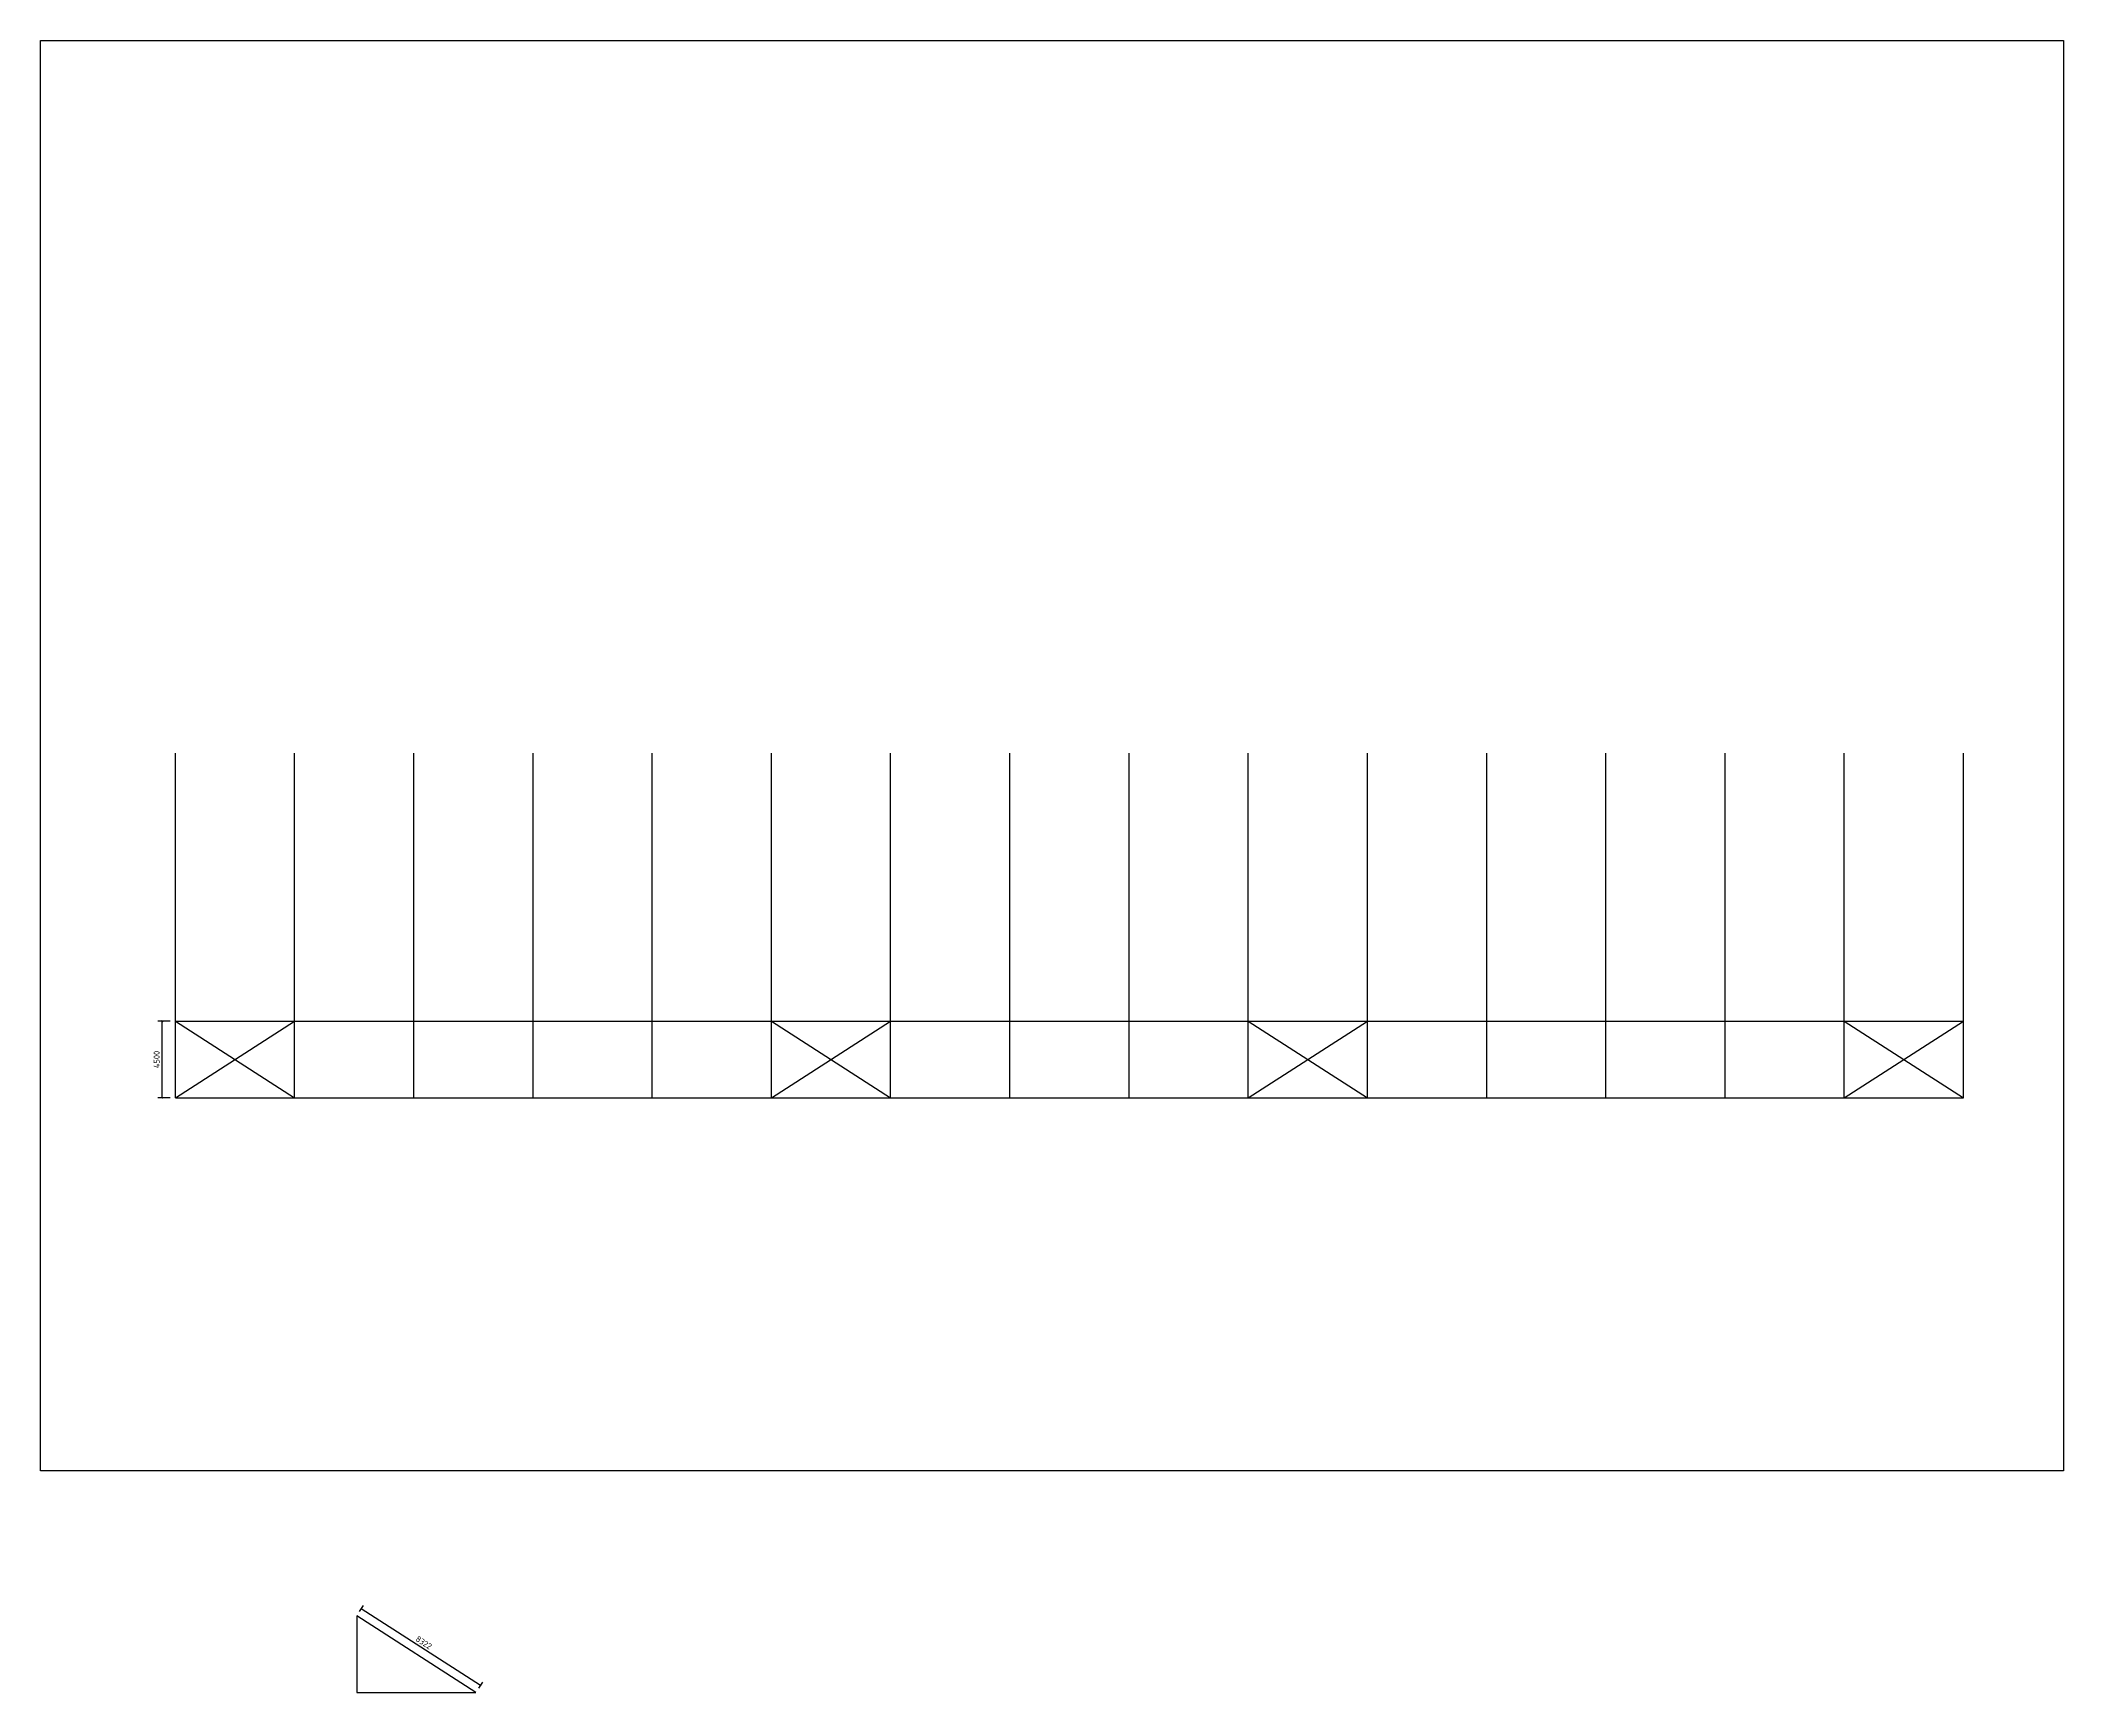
# Model space of a CAD drawing. Extents: x 546599 to 892799, y 113408 to 245228.
# Drawn here: x 773999 to 892799, y 113408 to 210428 of the extents above; entities that cross this region are included whole.
import ezdxf

# ---------------------------------------------------------------- set-up
doc = ezdxf.new("R2010")
doc.units = 0
doc.header["$LTSCALE"] = 1000
doc.header["$MEASUREMENT"] = 0
doc.layers.add('DOTE', color=1, linetype='Continuous')
doc.styles.get("Standard").update_dxf_attribs({"font": 'gbenor.shx', "bigfont": 'gbcbig.shx'})
doc.dimstyles.get("Standard").update_dxf_attribs({"dimscale": 100, "dimtxt": 3.5, "dimasz": 1, "dimexe": 2.5, "dimexo": 3, "dimgap": 1.5, "dimtad": 1, "dimdec": 0, "dimzin": 0, "dimdsep": 46, "dimtxsty": 'Standard', "dimblk": 'ARCHTICK', "dimcen": 0.09, "dimadec": 0, "dimazin": 0, "dimtfac": 1, "dimtdec": 0, "dimtix": 1, "dimtmove": 2, "dimatfit": 3, "dimfxl": 1, "dimtolj": 1, "dimtzin": 0, "dimarcsym": 0})

# ---------------------------------------------------------------- blocks, each defined once
blk = doc.blocks.new('_ArchTick')
at = {"color": 0, "linetype": 'ByBlock', "const_width": 0.4}
blk.add_lwpolyline([(-0.5, -0.5), (0.5, 0.5)], dxfattribs=at)
blk = doc.blocks.new('*D445')
at = {"color": 0, "lineweight": -2}
for p, q in [((781624, 152836), (780895, 152836)), ((781145, 148336), (781145, 152836)), ((781624, 148336), (780895, 148336))]:
    blk.add_line(p, q, dxfattribs=at)
at = {"layer": 'Defpoints', "color": 0}
for p in [(781145, 152836), (781924, 152836), (781924, 148336)]:
    blk.add_point(p, dxfattribs=at)
at = {"color": 0, "lineweight": -2, "xscale": 100, "yscale": 100, "zscale": 100}
for p, rotation in [((781145, 152836), 90), ((781145, 148336), 270)]:
    blk.add_blockref('_ArchTick', p, dxfattribs=dict(at, rotation=rotation))
at = {"color": 0, "insert": (780820, 150586), "char_height": 350, "attachment_point": 5, "rotation": 90}
blk.add_mtext('\\A1;4500', dxfattribs=at)
blk = doc.blocks.new('*D454')
at = {"color": 0, "lineweight": -2}
for p, q in [((792732, 118160), (792967, 118526)), ((799832, 113816), (792832, 118316)), ((799732, 113660), (799967, 114026))]:
    blk.add_line(p, q, dxfattribs=at)
at = {"layer": 'Defpoints', "color": 0}
for p in [(792570, 117908), (792832, 118316), (799570, 113408)]:
    blk.add_point(p, dxfattribs=at)
at = {"color": 0, "lineweight": -2, "xscale": 100, "yscale": 100, "zscale": 100}
for p, rotation in [((792832, 118316), 147.2647737278924), ((799832, 113816), 327.2647737278924)]:
    blk.add_blockref('_ArchTick', p, dxfattribs=dict(at, rotation=rotation))
at = {"color": 0, "insert": (796508, 116339), "char_height": 350, "attachment_point": 5, "rotation": 327.26477}
blk.add_mtext('\\A1;8322', dxfattribs=at)

msp = doc.modelspace()

# ---------------------------------------------------------------- linework, layer by layer
for p, q in [((781924.3, 152835.7), (886924.3, 152835.7)), ((781924.3, 148335.7), (886924.3, 148335.7)), ((792569.9, 117908.1), (792569.9, 113408.1)), ((799569.9, 113408.1), (792569.9, 117908.1)), ((792569.9, 113408.1), (799569.9, 113408.1))]:
    msp.add_line(p, q)
at = {"color": 6}
for p, q in [((781924.3, 152835.7), (788924.3, 148335.7)), ((781924.3, 148335.7), (788924.3, 152835.7)), ((816924.3, 152835.7), (823924.3, 148335.7)), ((816924.3, 148335.7), (823924.3, 152835.7)), ((844924.3, 152835.7), (851924.3, 148335.7)), ((844924.3, 148335.7), (851924.3, 152835.7)), ((879924.3, 152835.7), (886924.3, 148335.7)), ((879924.3, 148335.7), (886924.3, 152835.7))]:
    msp.add_line(p, q, dxfattribs=at)
msp.add_lwpolyline([(773999.4, 126428.1), (773999.4, 210428.1), (892799.4, 210428.1), (892799.4, 126428.1)], close=True)
at = {"layer": 'DOTE'}
for p, q in [((781924.3, 148335.7), (781924.3, 168570.1)), ((788924.3, 148335.7), (788924.3, 168570.1)), ((795924.3, 148335.7), (795924.3, 168570.1)), ((802924.3, 148335.7), (802924.3, 168570.1)), ((809924.3, 148335.7), (809924.3, 168570.1)), ((816924.3, 148335.7), (816924.3, 168570.1)), ((823924.3, 148335.7), (823924.3, 168570.1)), ((830924.3, 148335.7), (830924.3, 168570.1)), ((837924.3, 148335.7), (837924.3, 168570.1)), ((844924.3, 148335.7), (844924.3, 168570.1)), ((851924.3, 148335.7), (851924.3, 168570.1)), ((858924.3, 148335.7), (858924.3, 168570.1)), ((865924.3, 148335.7), (865924.3, 168570.1)), ((872924.3, 148335.7), (872924.3, 168570.1)), ((879924.3, 148335.7), (879924.3, 168570.1)), ((886924.3, 148335.7), (886924.3, 168570.1))]:
    msp.add_line(p, q, dxfattribs=at)

# ---------------------------------------------------------------- dimensions: what is measured, and where the dimension line sits
dim = msp.add_linear_dim(base=(781145.4, 152835.7), p1=(781924.3, 148335.7), p2=(781924.3, 152835.7), angle=90, dimstyle='Standard')
dim.commit()
dim.dimension.update_dxf_attribs({"geometry": '*D445', "text_midpoint": (780820.4, 150585.7)})
dim = msp.add_aligned_dim(p1=(799569.9, 113408.1), p2=(792569.9, 117908.1), distance=-484.5, dimstyle='Standard')
dim.commit()
dim.dimension.update_dxf_attribs({"geometry": '*D454', "text_midpoint": (796507.7, 116339.1)})

doc.saveas('drawing.dxf')
